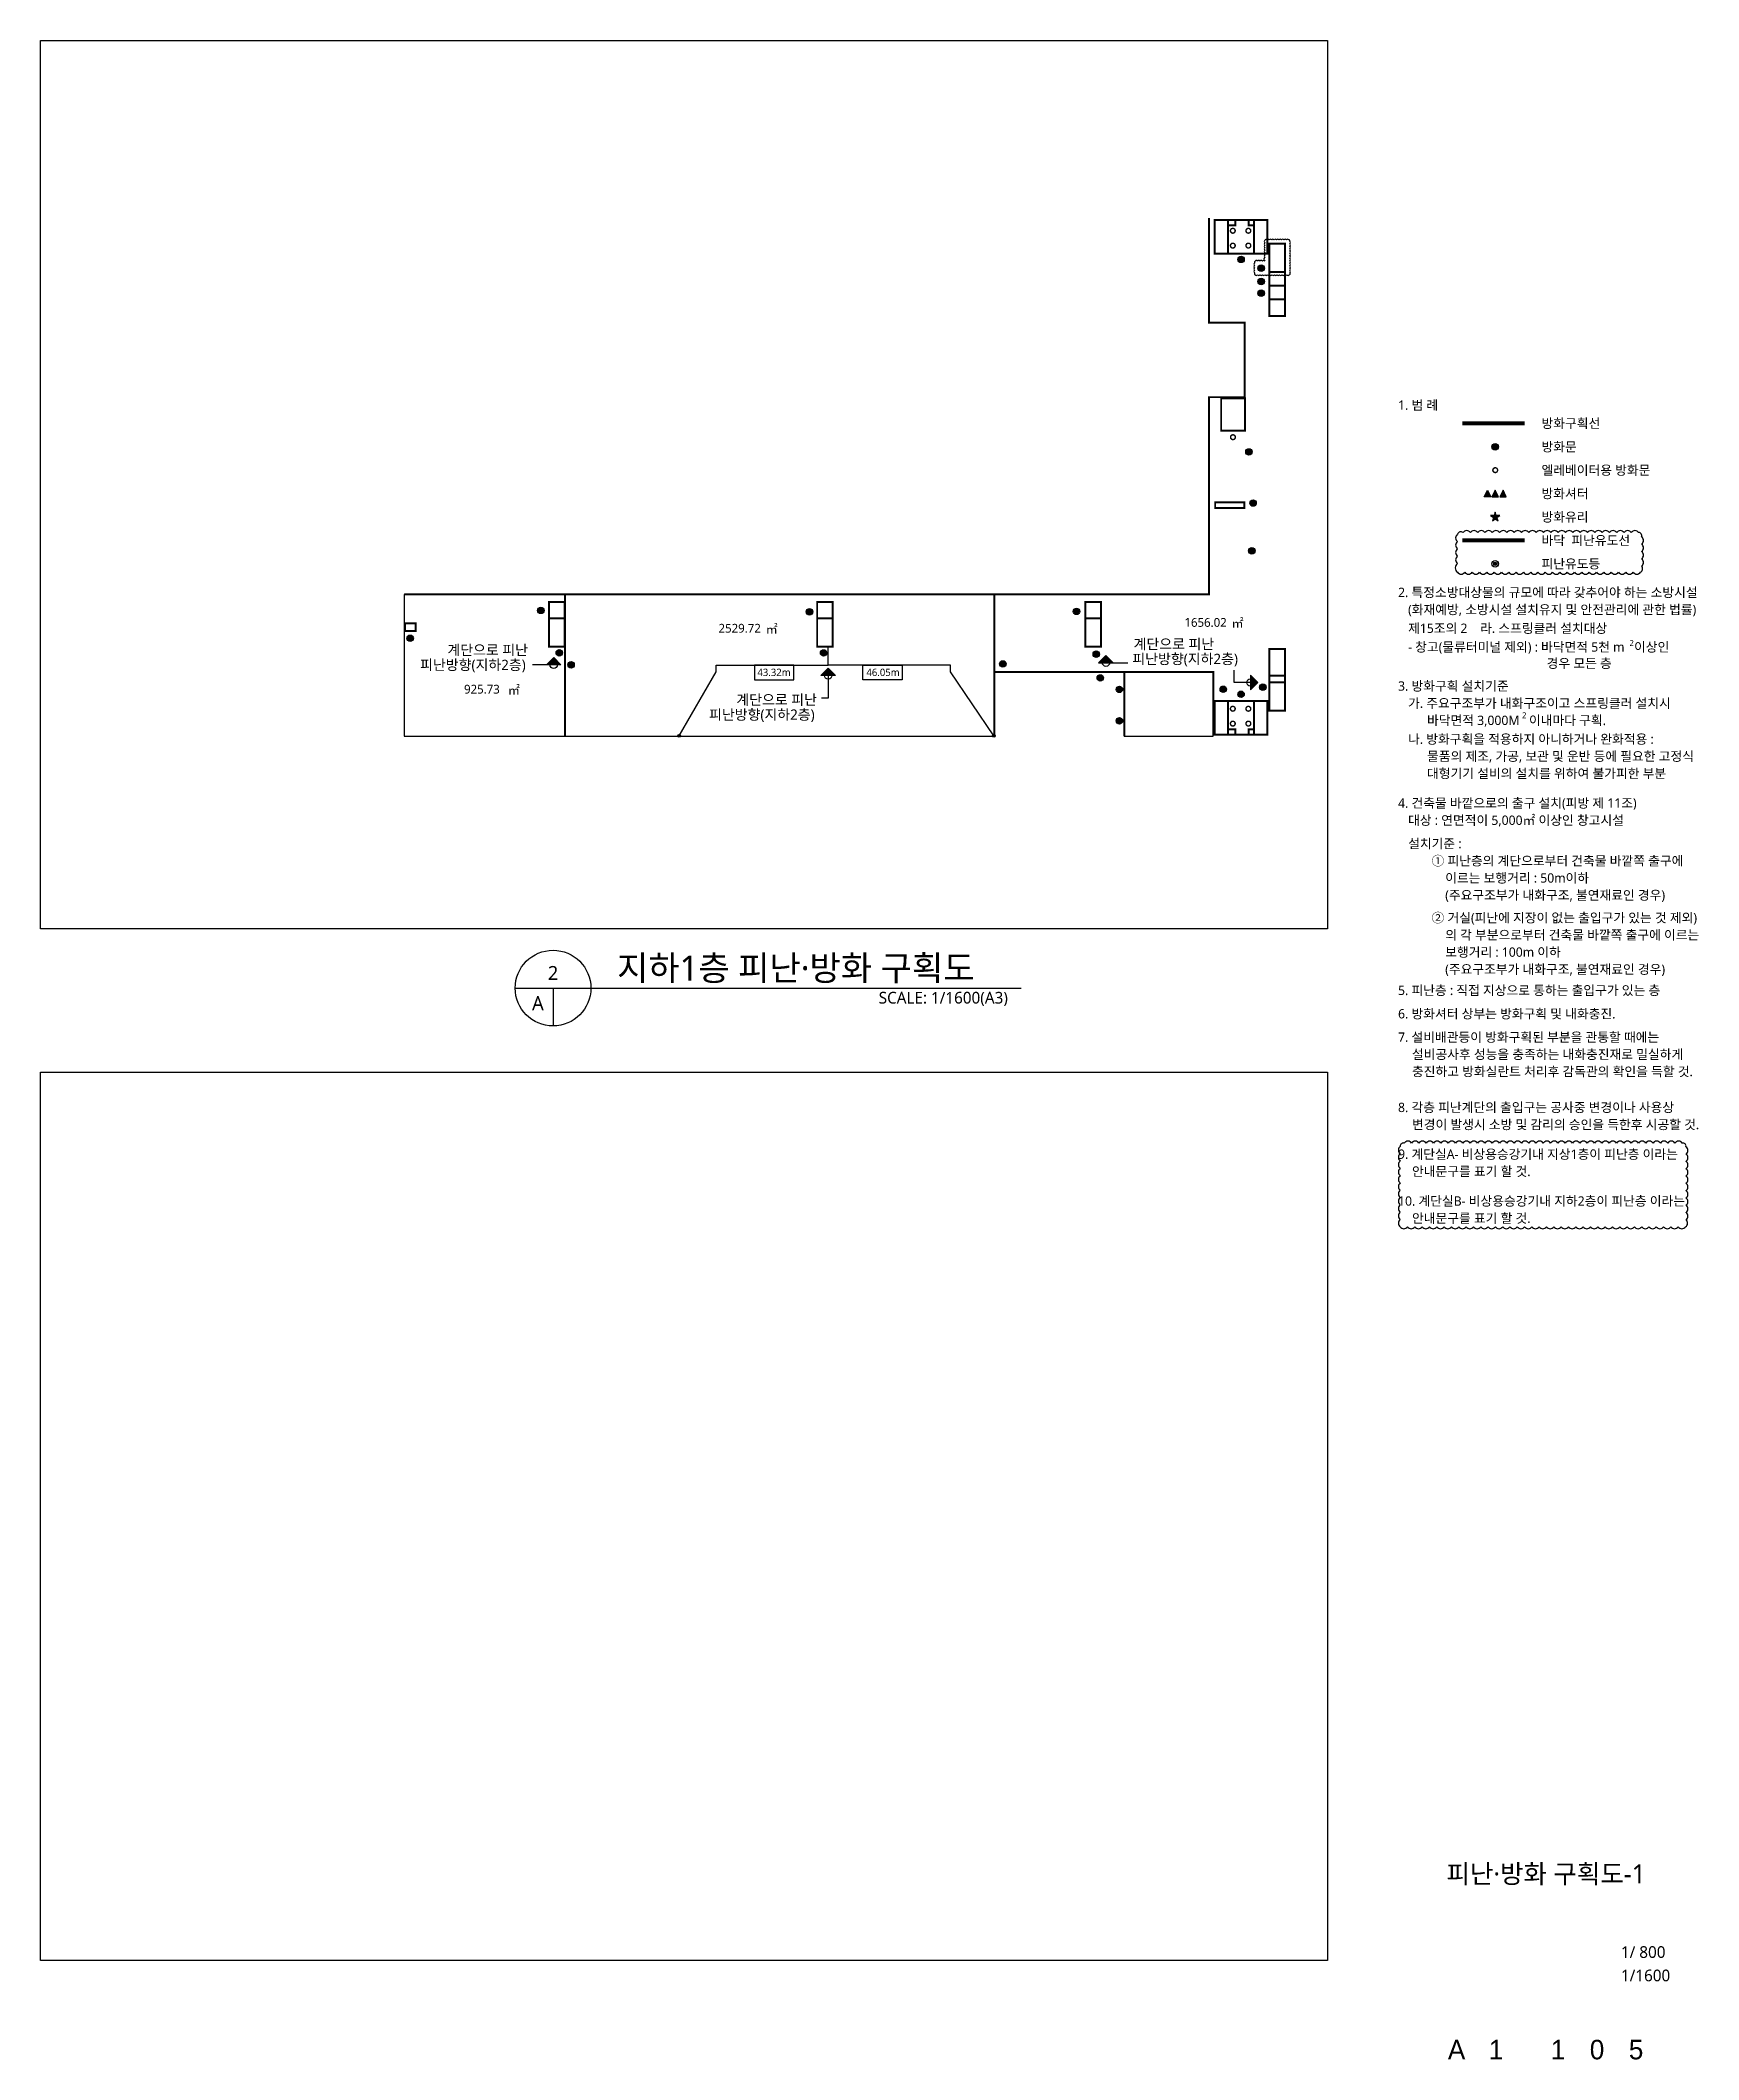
# Model space of a CAD drawing. Header units: millimetres. Extents: x 29268 to 1303829, y 14886 to 432424.
# Drawn here: x 306497 to 646485, y 14886 to 428924 of the extents above; entities that cross this region are included whole.
import ezdxf
from ezdxf.enums import TextEntityAlignment as Align

# ---------------------------------------------------------------- set-up
doc = ezdxf.new("R2010")
doc.units = ezdxf.units.MM
doc.header["$LTSCALE"] = 1000
doc.linetypes.add('HIDDEN', pattern=[0.375, 0.25, -0.125])
doc.linetypes.add('PHANTOM', pattern=[63.5, 31.75, -6.35, 6.35, -6.35, 6.35, -6.35])
doc.layers.get('DEFPOINTS').update_dxf_attribs({"color": 161})
for name, color, linetype in [('151', 151, 'Continuous'), ('DIM', 7, 'Continuous'), ('LED', 7, 'Continuous'), ('SASAC 도면명', 2, 'Continuous'), ('SYM', 7, 'Continuous'), ('TEXT', 3, 'Continuous'), ('TEXT(노트)', 7, 'Continuous'), ('TEXT-TITLE', 6, 'Continuous'), ('TEXT-기입', 6, 'Continuous'), ('WORK', 11, 'PHANTOM'), ('방화구획선', 4, 'HIDDEN'), ('방화문', 5, 'Continuous'), ('방화셔터', 6, 'Continuous'), ('방화유리문', 5, 'Continuous'), ('피난거리', 7, 'Continuous'), ('피난동선', 10, 'HIDDEN')]:
    doc.layers.add(name, color=color, linetype=linetype)
doc.layers.add('REV', color=1, linetype='Continuous', plot=False)
doc.layers.add('방화면적', color=221, linetype='Continuous', plot=False)
doc.styles.add('CGS', font='cgse', dxfattribs={"bigfont": 'cgs'})
doc.styles.add('나눔바른고딕', font='NanumBarunGothic.ttf')

msp = doc.modelspace()

# ---------------------------------------------------------------- texts
at = {"layer": 'TEXT', "style": '나눔바른고딕'}
msp.add_text('지하1층 피난·방화 구획도', height=5120, dxfattribs=at).set_placement((424727, 236155))
for s, p in [('2', (411607, 237707)), ('A', (408504, 231501))]:
    msp.add_text(s, height=2880, dxfattribs=at).set_placement(p, align=Align.MIDDLE)
msp.add_text('SCALE: 1/1600(A3)', height=2400, dxfattribs=at).set_placement((504862, 233828), align=Align.TOP_RIGHT)
at = {"layer": 'TEXT(노트)', "style": '나눔바른고딕'}
for s, p in [('㎡', (551967, 309578)), ('2529.72', (449875, 308377)), ('㎡', (456440, 308377)), ('1656.02', (545401, 309578)), ('925.73', (397026, 295882)), ('㎡', (403592, 295882))]:
    msp.add_text(s, height=1800, dxfattribs=at).set_placement(p, align=Align.MIDDLE)
for p in [(530633, 304109), (389948, 302888), (449190, 292695)]:
    msp.add_text('계단으로 피난', height=2100, dxfattribs=at).set_placement(p)
at = {"layer": 'TEXT-TITLE', "style": '나눔바른고딕'}
msp.add_text('피난·방화 구획도-1', height=3840, dxfattribs=at).set_placement((615200, 52985), align=Align.MIDDLE_CENTER)
at = {"layer": 'TEXT-기입', "style": '나눔바른고딕'}
for s, p in [('1/ 800', (630563, 35023)), ('1/1600', (630563, 30223))]:
    msp.add_text(s, height=2400, dxfattribs=at).set_placement(p, align=Align.BOTTOM_LEFT)
at = {"layer": 'TEXT-기입', "style": 'CGS'}
for s, p in [('A', (596862, 16943)), ('1', (604963, 16943)), ('1', (617662, 16943)), ('0', (625662, 16943)), ('5', (633662, 16943))]:
    msp.add_text(s, height=4000, dxfattribs=at).set_placement(p, align=Align.MIDDLE_CENTER)
at = {"layer": '피난거리', "style": '나눔바른고딕'}
for s, rotation, p in [('43.32m', 360, (456915, 299338)), ('46.05m', 0, (479261, 299338))]:
    msp.add_text(s, height=1500, rotation=rotation, dxfattribs=at).set_placement(p, align=Align.MIDDLE_CENTER)
at = {"layer": '피난동선', "linetype": 'Continuous', "ltscale": 0.05, "style": '나눔바른고딕'}
for p in [(530379, 302092), (384349, 300871), (443590, 290677)]:
    msp.add_text('피난방향(지하2층)', height=2100, dxfattribs=at).set_placement(p, align=Align.MIDDLE_LEFT)

# ---------------------------------------------------------------- blocks, each defined once
blk = doc.blocks.new('방화문')
at = {"layer": '방화문'}
h = blk.add_hatch(color=256, dxfattribs=at)
edge = h.paths.add_edge_path()
edge.add_arc((0, 0), 250, 0, 360)
blk.add_circle((0, 0), 250, dxfattribs=at)
blk = doc.blocks.new('sdfdgfdgfhgfh')
at = {"layer": '방화문', "const_width": 288}
for points in [[(273263, 389897, -0.9798041), (274242, 389897, -0.4204369), (273752, 389397, -0.419496), (273263, 389897, -69.4390682)], [(276453, 389897, -0.9798041), (277433, 389897, -0.4204369), (276943, 389397, -0.419496), (276453, 389897, -69.4390682)], [(273263, 386851, -0.9798041), (274242, 386851, -0.4204369), (273752, 386352, -0.419496), (273263, 386851, -69.4390682)], [(276453, 386851, -0.9798041), (277433, 386851, -0.4204369), (276943, 386352, -0.419496), (276453, 386851, -69.4390682)], [(273263, 291886, -0.9798041), (274242, 291886, -0.4204369), (273752, 291387, -0.419496), (273263, 291886, -69.4390682)], [(276453, 291886, -0.9798041), (277433, 291886, -0.4204369), (276943, 291387, -0.419496), (276453, 291886, -69.4390682)], [(273263, 288841, -0.9798041), (274242, 288841, -0.4204369), (273752, 288341, -0.419496), (273263, 288841, -69.4390682)], [(276453, 288841, -0.9798041), (277433, 288841, -0.4204369), (276943, 288341, -0.419496), (276453, 288841, -69.4390682)]]:
    blk.add_lwpolyline(points, format="xyb", dxfattribs=at)
blk = doc.blocks.new('방화셔터')
at = {"layer": '방화셔터'}
h = blk.add_hatch(color=4, dxfattribs=at)
h.paths.add_polyline_path([(-600, 0), (-350, -500), (-850, -500)])
h.paths.add_polyline_path([(600, 0), (350, -500), (850, -500)])
h.paths.add_polyline_path([(0, 0), (-250, -500), (250, -500)])
at = {"layer": '방화셔터', "color": 4}
for points in [[(-600, 0), (-350, -500), (-850, -500)], [(0, 0), (-250, -500), (250, -500)], [(600, 0), (350, -500), (850, -500)]]:
    blk.add_lwpolyline(points, close=True, dxfattribs=at)
blk = doc.blocks.new('방화유리문')
at = {"layer": '방화유리문'}
blk.add_hatch(color=256, dxfattribs=at).paths.add_polyline_path([(353, -256), (83, -256), (0, 0), (-83, -256), (-353, -256), (-135, -415), (-218, -671), (0, -512), (218, -671), (135, -415)])
blk.add_lwpolyline([(353, -256), (83, -256), (0, 0), (-83, -256), (-353, -256), (-135, -415), (-218, -671), (0, -512), (218, -671), (135, -415)], close=True, dxfattribs=at)
blk = doc.blocks.new('피난유도등')
at = {"layer": '방화유리문'}
h = blk.add_hatch(color=256, dxfattribs=at)
edge = h.paths.add_edge_path()
edge.add_arc((0, 0), 367, 0, 360)
for radius in [667, 367]:
    blk.add_circle((0, 0), radius, dxfattribs=at)
blk = doc.blocks.new('A$C786F601C')
at = {"layer": 'WORK', "ltscale": 0.1, "const_width": 800}
blk.add_lwpolyline([(14602, -31200), (27353, -31200)], dxfattribs=at)
at = {"layer": '방화구획선', "ltscale": 3, "const_width": 800}
blk.add_lwpolyline([(14602, -7200), (27353, -7200)], dxfattribs=at)
at = {"layer": '방화문', "const_width": 288}
blk.add_lwpolyline([(20838, -16790, -0.9798041), (21818, -16790, -0.4204369), (21328, -17289, -0.419496), (20838, -16790, -69.4390682)], format="xyb", dxfattribs=at)
at = {"layer": '151', "xscale": 2.666666669029812, "yscale": 2.666666669029812, "zscale": 2.666666669029812}
for name, p in [('방화문', (21328, -12000)), ('방화셔터', (21328, -20933)), ('방화유리문', (21328, -25411))]:
    blk.add_blockref(name, p, dxfattribs=at)
at = {"layer": 'SASAC 도면명'}
blk.add_blockref('피난유도등', (21328, -36000), dxfattribs=at)
at = {"layer": 'TEXT', "style": '나눔바른고딕'}
for s, p in [('1. 범 례', (1408, -3460)), ('방화구획선', (30819, -7200)), ('방화문', (30819, -12000)), ('엘레베이터용 방화문', (30819, -16800)), ('방화셔터', (30819, -21600)), ('방화유리', (30819, -26400)), ('바닥  피난유도선', (30819, -31200)), ('피난유도등', (30819, -36000)), ('2. 특정소방대상물의 규모에 따라 갖추어야 하는 소방시설', (1408, -41860)), ('(화재예방, 소방시설 설치유지 및 안전관리에 관한 법률)', (3464, -45380)), ('제15조의 2    라. 스프링클러 설치대상', (3464, -49220)), ('3. 방화구획 설치기준', (1408, -61060)), ('가. 주요구조부가 내화구조이고 스프링클러 설치시', (3464, -64580)), ('나. 방화구획을 적용하지 아니하거나 완화적용 :', (3464, -71940)), ('물품의 제조, 가공, 보관 및 운반 등에 필요한 고정식', (7347, -75460)), ('대형기기 설비의 설치를 위하여 불가피한 부분', (7347, -78980)), ('4. 건축물 바깥으로의 출구 설치(피방 제 11조)', (1408, -85060)), ('대상 : 연면적이 5,000㎡ 이상인 창고시설', (3464, -88580)), ('설치기준 :', (3464, -93380)), ('(주요구조부가 내화구조, 불연재료인 경우)', (11074, -103940)), ('(주요구조부가 내화구조, 불연재료인 경우)', (11074, -119140)), ('6. 방화셔터 상부는 방화구획 및 내화충진.', (1408, -128260)), ('7. 설비배관등이 방화구획된 부분을 관통할 때에는', (1408, -133060)), ('설비공사후 성능을 충족하는 내화충진재로 밀실하게', (4262, -136580)), ('충진하고 방화실란트 처리후 감독관의 확인을 득할 것.', (4262, -140100)), ('8. 각층 피난계단의 출입구는 공사중 변경이나 사용상', (1408, -147460)), ('변경이 발생시 소방 및 감리의 승인을 득한후 시공할 것.', (4262, -150980)), ('9. 계단실A- 비상용승강기내 지상1층이 피난층 이라는', (1408, -157060)), ('안내문구를 표기 할 것.', (4262, -160580)), ('10. 계단실B- 비상용승강기내 지하2층이 피난층 이라는', (1408, -166660)), ('안내문구를 표기 할 것.', (4262, -170180))]:
    blk.add_text(s, height=1920, dxfattribs=at).set_placement(p, align=Align.MIDDLE_LEFT)
at = {"layer": 'TEXT', "color": 4, "style": '나눔바른고딕'}
for s, height, p in [('- 창고(물류터미널 제외) : 바닥면적 5천 m   이상인', 1920, (3464, -53060)), ('2', 1200, (48860, -52252)), ('경우 모든 층', 1920, (31878, -56411)), ('바닥면적 3,000M   이내마다 구획.', 1920, (7347, -68100)), ('2', 1200, (26841, -67058))]:
    blk.add_text(s, height=height, dxfattribs=at).set_placement(p, align=Align.MIDDLE_LEFT)
at = {"layer": 'TEXT', "color": 6, "style": '나눔바른고딕'}
for s, p in [('① 피난층의 계단으로부터 건축물 바깥쪽 출구에', (8264, -96900)), ('이르는 보행거리 : 50m이하', (11074, -100420)), ('② 거실(피난에 지장이 없는 출입구가 있는 것 제외)', (8264, -108580)), ('의 각 부분으로부터 건축물 바깥쪽 출구에 이르는', (11074, -112100)), ('보행거리 : 100m 이하', (11074, -115620))]:
    blk.add_text(s, height=1920, dxfattribs=at).set_placement(p, align=Align.MIDDLE_LEFT)
at = {"layer": 'TEXT', "color": 1, "style": '나눔바른고딕'}
blk.add_text('5. 피난층 : 직접 지상으로 통하는 출입구가 있는 층', height=1920, dxfattribs=at).set_placement((1408, -123460), align=Align.MIDDLE_LEFT)

# ---------------------------------------------------------------- hatches: boundary and pattern name
at = {"layer": '151'}
h = msp.add_hatch(color=256, dxfattribs=at)
h.dxf.hatch_style = 1
h.paths.add_polyline_path([(413237, 300875), (410237, 300875), (411737, 302375)])
h = msp.add_hatch(color=256, dxfattribs=at)
h.dxf.hatch_style = 1
h.paths.add_polyline_path([(523477, 301321), (526477, 301321), (524977, 302821)])
h = msp.add_hatch(color=256, dxfattribs=at)
h.dxf.hatch_style = 1
h.paths.add_polyline_path([(469532, 298691), (466532, 298691), (468032, 300191)])
h = msp.add_hatch(color=256, dxfattribs=at)
h.dxf.hatch_style = 1
h.paths.add_polyline_path([(554585, 298750), (554585, 295750), (556085, 297250)])

# ---------------------------------------------------------------- linework, layer by layer
for points in [[(413237, 300875), (410237, 300875), (411737, 302375)], [(523477, 301321), (526477, 301321), (524977, 302821)], [(469532, 298691), (466532, 298691), (468032, 300191)], [(554585, 298750), (554585, 295750), (556085, 297250)]]:
    msp.add_lwpolyline(points, close=True, dxfattribs=at)
at = {"layer": 'DEFPOINTS'}
for points in [[(306497, 428924), (570425, 428924), (570425, 246781), (306497, 246781)], [(306497, 217341), (570425, 217341), (570425, 35198), (306497, 35198)]]:
    msp.add_lwpolyline(points, close=True, dxfattribs=at)
at = {"layer": 'DIM', "ltscale": 1000}
for points in [[(437465, 286319), (445065, 299444), (445065, 300838), (468047, 300838), (468047, 304619)], [(501965, 286319), (493065, 299444), (493065, 300838), (468047, 300838), (468047, 304619)]]:
    msp.add_lwpolyline(points, dxfattribs=at)
for centre in [(437465, 286319), (501965, 286319)]:
    msp.add_circle(centre, 281, dxfattribs=at)
at = {"layer": 'LED'}
for centre in [(411737, 300875), (468032, 298691), (524977, 301321), (554585, 297250)]:
    msp.add_circle(centre, 750, dxfattribs=at)
at = {"layer": 'REV'}
msp.add_lwpolyline([(557565, 383665, 0.5205671), (557065, 383665, 0.5205671), (556565, 383665, 0.5205671), (556065, 383665, 0.5205671), (555565, 383665, 0.5205671), (555455, 383275, 0.5205671), (555455, 382775, 0.5205671), (555455, 382275, 0.5205671), (555455, 381775, 0.5205671), (555455, 381275, 0.5205671), (555547, 380867, 0.5205671), (556047, 380867, 0.5205671), (556547, 380867, 0.5205671), (557047, 380867, 0.5205671), (557547, 380867, 0.5205671), (558047, 380867, 0.5205671), (558547, 380867, 0.5205671), (559047, 380867, 0.5205671), (559547, 380867, 0.5205671), (560047, 380867, 0.5205671), (560547, 380867, 0.5205671), (561047, 380867, 0.5205671), (561547, 380867, 0.5205671), (562047, 380867, 0.5205671), (562547, 380867, 0.5205671), (562675, 381239, 0.5205671), (562675, 381739, 0.5205671), (562675, 382239, 0.5205671), (562675, 382739, 0.5205671), (562675, 383239, 0.5205671), (562675, 383739, 0.5205671), (562675, 384239, 0.5205671), (562675, 384739, 0.5205671), (562675, 385239, 0.5205671), (562675, 385739, 0.5205671), (562675, 386239, 0.5205671), (562675, 386739, 0.5205671), (562675, 387239, 0.5205671), (562675, 387739, 0.5205671), (562456, 388019, 0.5205671), (561956, 388019, 0.5205671), (561456, 388019, 0.5205671), (560956, 388019, 0.5205671), (560456, 388019, 0.5205671), (559956, 388019, 0.5205671), (559456, 388019, 0.5205671), (558956, 388019, 0.5205671), (558456, 388019, 0.5205671), (557956, 388019, 0.5205671), (557565, 387910, 0.5205671), (557565, 387410, 0.5205671), (557565, 386910, 0.5205671), (557565, 386410, 0.5205671), (557565, 385910, 0.5205671), (557565, 385410, 0.5205671), (557565, 384910, 0.5205671), (557565, 384410, 0.5205671), (557565, 383665, 0.5205671)], format="xyb", dxfattribs=at)
for points in [[(597051, 319865, 0.5205671), (598551, 319865, 0.5205671), (600051, 319865, 0.5205671), (601551, 319865, 0.5205671), (603051, 319865, 0.5205671), (604551, 319865, 0.5205671), (606051, 319865, 0.5205671), (607551, 319865, 0.5205671), (609051, 319865, 0.5205671), (610551, 319865, 0.5205671), (612051, 319865, 0.5205671), (613551, 319865, 0.5205671), (615051, 319865, 0.5205671), (616551, 319865, 0.5205671), (618051, 319865, 0.5205671), (619551, 319865, 0.5205671), (621051, 319865, 0.5205671), (622551, 319865, 0.5205671), (624051, 319865, 0.5205671), (625551, 319865, 0.5205671), (627051, 319865, 0.5205671), (628551, 319865, 0.5205671), (630051, 319865, 0.5205671), (631551, 319865, 0.5205671), (633051, 319865, 0.5205671), (634551, 319865, 0.5205671), (634795, 321121, 0.5205671), (634795, 322621, 0.5205671), (634795, 324121, 0.5205671), (634795, 325621, 0.5205671), (634795, 327121, 0.5205671), (634187, 328013, 0.5205671), (632687, 328013, 0.5205671), (631187, 328013, 0.5205671), (629687, 328013, 0.5205671), (628187, 328013, 0.5205671), (626687, 328013, 0.5205671), (625187, 328013, 0.5205671), (623687, 328013, 0.5205671), (622187, 328013, 0.5205671), (620687, 328013, 0.5205671), (619187, 328013, 0.5205671), (617687, 328013, 0.5205671), (616187, 328013, 0.5205671), (614687, 328013, 0.5205671), (613187, 328013, 0.5205671), (611687, 328013, 0.5205671), (610187, 328013, 0.5205671), (608687, 328013, 0.5205671), (607187, 328013, 0.5205671), (605687, 328013, 0.5205671), (604187, 328013, 0.5205671), (602687, 328013, 0.5205671), (601187, 328013, 0.5205671), (599687, 328013, 0.5205671), (598187, 328013, 0.5205671), (597051, 327650, 0.5205671), (597051, 326150, 0.5205671), (597051, 324650, 0.5205671), (597051, 323150, 0.5205671), (597051, 321650, 0.5205671)], [(585310, 185654, 0.5205671), (586810, 185654, 0.5205671), (588310, 185654, 0.5205671), (589810, 185654, 0.5205671), (591310, 185654, 0.5205671), (592810, 185654, 0.5205671), (594310, 185654, 0.5205671), (595810, 185654, 0.5205671), (597310, 185654, 0.5205671), (598810, 185654, 0.5205671), (600310, 185654, 0.5205671), (601810, 185654, 0.5205671), (603310, 185654, 0.5205671), (604810, 185654, 0.5205671), (606310, 185654, 0.5205671), (607810, 185654, 0.5205671), (609310, 185654, 0.5205671), (610810, 185654, 0.5205671), (612310, 185654, 0.5205671), (613810, 185654, 0.5205671), (615310, 185654, 0.5205671), (616810, 185654, 0.5205671), (618310, 185654, 0.5205671), (619810, 185654, 0.5205671), (621310, 185654, 0.5205671), (622810, 185654, 0.5205671), (624310, 185654, 0.5205671), (625810, 185654, 0.5205671), (627310, 185654, 0.5205671), (628810, 185654, 0.5205671), (630310, 185654, 0.5205671), (631810, 185654, 0.5205671), (633310, 185654, 0.5205671), (634810, 185654, 0.5205671), (636310, 185654, 0.5205671), (637810, 185654, 0.5205671), (639310, 185654, 0.5205671), (640810, 185654, 0.5205671), (642310, 185654, 0.5205671), (643810, 185654, 0.5205671), (643895, 187069, 0.5205671), (643895, 188569, 0.5205671), (643895, 190069, 0.5205671), (643895, 191569, 0.5205671), (643895, 193069, 0.5205671), (643895, 194569, 0.5205671), (643895, 196069, 0.5205671), (643895, 197569, 0.5205671), (643895, 199069, 0.5205671), (643895, 200569, 0.5205671), (643895, 202069, 0.5205671), (643141, 202814, 0.5205671), (641641, 202814, 0.5205671), (640141, 202814, 0.5205671), (638641, 202814, 0.5205671), (637141, 202814, 0.5205671), (635641, 202814, 0.5205671), (634141, 202814, 0.5205671), (632641, 202814, 0.5205671), (631141, 202814, 0.5205671), (629641, 202814, 0.5205671), (628141, 202814, 0.5205671), (626641, 202814, 0.5205671), (625141, 202814, 0.5205671), (623641, 202814, 0.5205671), (622141, 202814, 0.5205671), (620641, 202814, 0.5205671), (619141, 202814, 0.5205671), (617641, 202814, 0.5205671), (616141, 202814, 0.5205671), (614641, 202814, 0.5205671), (613141, 202814, 0.5205671), (611641, 202814, 0.5205671), (610141, 202814, 0.5205671), (608641, 202814, 0.5205671), (607141, 202814, 0.5205671), (605641, 202814, 0.5205671), (604141, 202814, 0.5205671), (602641, 202814, 0.5205671), (601141, 202814, 0.5205671), (599641, 202814, 0.5205671), (598141, 202814, 0.5205671), (596641, 202814, 0.5205671), (595141, 202814, 0.5205671), (593641, 202814, 0.5205671), (592141, 202814, 0.5205671), (590641, 202814, 0.5205671), (589141, 202814, 0.5205671), (587641, 202814, 0.5205671), (586141, 202814, 0.5205671), (585310, 202144, 0.5205671), (585310, 200644, 0.5205671), (585310, 199144, 0.5205671), (585310, 197644, 0.5205671), (585310, 196144, 0.5205671), (585310, 194644, 0.5205671), (585310, 193144, 0.5205671), (585310, 191644, 0.5205671), (585310, 190144, 0.5205671), (585310, 188644, 0.5205671), (585310, 187144, 0.5205671)]]:
    msp.add_lwpolyline(points, format="xyb", close=True, dxfattribs=at)
at = {"layer": 'SYM'}
for p, q in [((403850, 234604), (507576, 234604)), ((411607, 234604), (411607, 226846))]:
    msp.add_line(p, q, dxfattribs=at)
msp.add_circle((411607, 234604), 7758, dxfattribs=at)
at = {"layer": 'TEXT(노트)'}
for points in [[(411737, 300875), (407394, 300875)], [(468032, 298691), (468032, 294044)], [(524977, 301321), (529488, 301321)], [(554585, 297250), (551241, 297250), (551241, 299816)], [(468032, 294044), (466621, 294044)]]:
    msp.add_lwpolyline(points, dxfattribs=at)
at = {"layer": '방화구획선', "ltscale": 5, "const_width": 400}
for points in [[(381102, 315319), (546115, 315319), (546115, 355769), (553440, 355769), (553440, 371031), (546115, 371031), (546115, 392519)], [(414065, 315319), (414065, 286239)], [(502065, 315319), (502065, 286469)], [(546965, 286569), (546965, 299419), (502065, 299419)], [(528735, 299419), (528735, 286239)]]:
    msp.add_lwpolyline(points, dxfattribs=at)
for points in [[(547265, 392119), (550015, 392119), (550015, 385219), (547265, 385219)], [(550015, 385219), (555315, 385219), (555315, 392119), (550015, 392119)], [(551515, 391019), (550015, 391019), (550015, 392119), (551515, 392119)], [(555315, 391019), (554215, 391019), (554215, 392119), (555315, 392119)], [(555315, 385219), (558065, 385219), (558065, 392119), (555315, 392119)], [(558465, 387219), (561665, 387219), (561665, 381419), (558465, 381419)], [(558465, 381419), (561665, 381419), (561665, 378619), (558465, 378619)], [(558465, 378619), (561665, 378619), (561665, 375819), (558465, 375819)], [(561665, 375819), (558465, 375819), (558465, 372419), (561665, 372419)], [(553490, 355519), (548590, 355519), (548590, 348919), (553490, 348919)], [(547365, 334219), (553365, 334219), (553365, 333069), (547365, 333069)], [(413965, 310419), (410765, 310419), (410765, 313783), (413965, 313783)], [(410765, 304619), (413965, 304619), (413965, 310419), (410765, 310419)], [(468965, 310419), (465765, 310419), (465765, 313783), (468965, 313783)], [(465765, 304619), (468965, 304619), (468965, 310419), (465765, 310419)], [(523965, 310419), (520765, 310419), (520765, 313783), (523965, 313783)], [(520765, 304619), (523965, 304619), (523965, 310419), (520765, 310419)], [(381265, 307819), (383450, 307819), (383450, 309419), (381265, 309419)], [(558465, 304119), (561665, 304119), (561665, 298669), (558465, 298669)], [(558465, 298669), (561665, 298669), (561665, 297269), (558465, 297269)], [(558465, 297269), (561665, 297269), (561665, 291469), (558465, 291469)], [(547265, 286569), (550015, 286569), (550015, 293469), (547265, 293469)], [(550015, 293469), (555315, 293469), (555315, 286569), (550015, 286569)], [(555315, 293469), (558065, 293469), (558065, 286569), (555315, 286569)], [(551515, 287669), (550015, 287669), (550015, 286569), (551515, 286569)], [(555315, 287669), (554215, 287669), (554215, 286569), (555315, 286569)]]:
    msp.add_lwpolyline(points, close=True, dxfattribs=at)
at = {"layer": '방화면적'}
for points in [[(414065, 315319), (381102, 315319), (381102, 286239), (414065, 286239)], [(502065, 315319), (414065, 315319), (414065, 286239), (502065, 286239)], [(546965, 299419), (528735, 299419), (528735, 286239), (546965, 286239)]]:
    msp.add_lwpolyline(points, close=True, dxfattribs=at)
at = {"layer": '방화문', "const_width": 288}
msp.add_lwpolyline([(550515, 347569, -0.9798041), (551495, 347569, -0.4204369), (551005, 347070, -0.419496), (550515, 347569, -69.4390682)], format="xyb", dxfattribs=at)
at = {"layer": '피난거리'}
for points in [[(452884, 300838), (452884, 297838), (460946, 297838), (460946, 300838)], [(483211, 300838), (483211, 297838), (475149, 297838), (475149, 300838)]]:
    msp.add_lwpolyline(points, close=True, dxfattribs=at)

# ---------------------------------------------------------------- block references
for name, p in [('sdfdgfdgfhgfh', (277229, 0)), ('A$C786F601C', (583455, 357600))]:
    msp.add_blockref(name, p)
at = {"layer": '151', "xscale": 2.666666669029812, "yscale": 2.666666669029812, "zscale": 2.666666669029812}
for p in [(552672, 384013), (556788, 382209), (556788, 379491), (556809, 377094), (554290, 344540), (555132, 334053), (554894, 324263), (409096, 312043), (464190, 311752), (518935, 311846), (382304, 306319), (412892, 303352), (467091, 303318), (522988, 303061), (415302, 300887), (503835, 301063), (523818, 298194), (527716, 295858), (549029, 295867), (552664, 294837), (557121, 296300), (527716, 289386)]:
    msp.add_blockref('방화문', p, dxfattribs=at)

msp.set_redraw_order([(e.dxf.handle, doc.entitydb.next_handle()) for e in msp.query("TEXT MTEXT ATTDEF DIMENSION ARC_DIMENSION")])  # texts and dimensions are drawn at this point

doc.saveas('drawing.dxf')
